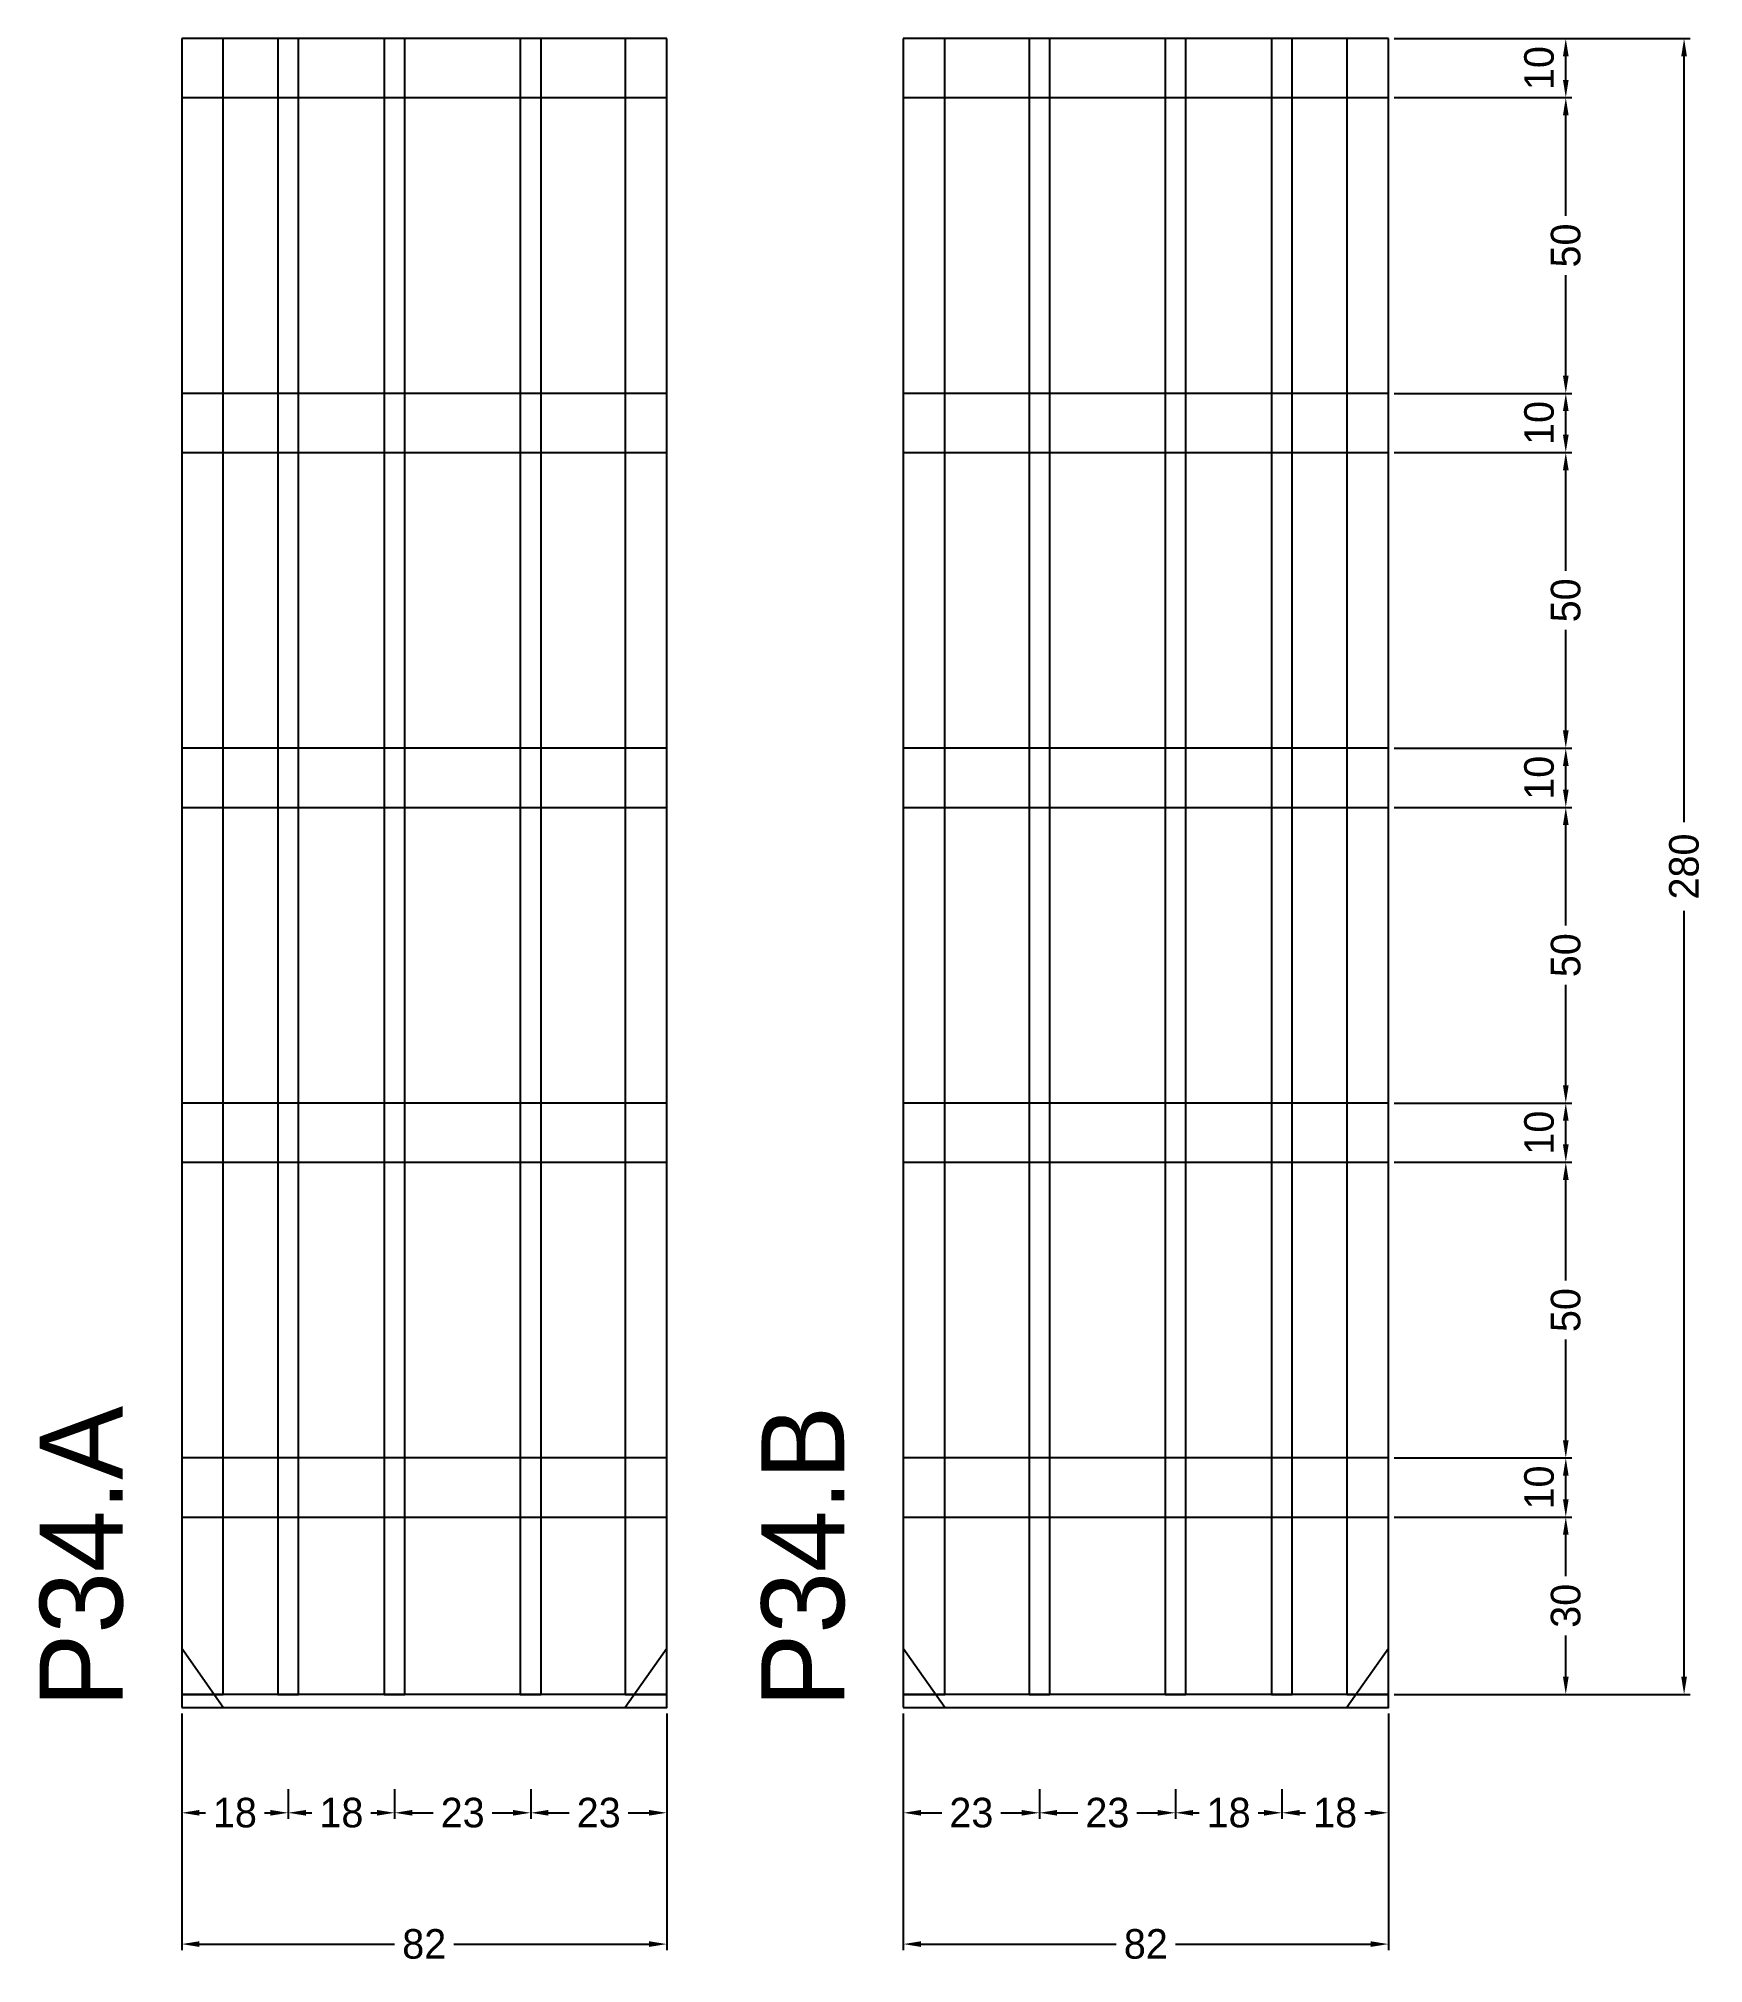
# Model space of a CAD drawing. Header units: centimetres. Extents: x -8500 to 4257, y -467 to 295.
# Drawn here: x 3975.8 to 4257.3, y -43.3 to 282.2 of the extents above; entities that cross this region are included whole.
import ezdxf

# ---------------------------------------------------------------- set-up
doc = ezdxf.new("R2010")
doc.units = ezdxf.units.CM
for name, color, linetype in [('COTA', 241, 'Continuous'), ('NOMENCLATURA', 7, 'Continuous'), ('SARR_2.2x10', 60, 'Continuous'), ('SARR_2.2x7', 40, 'Continuous'), ('SARR_3.5x7', 81, 'Continuous')]:
    doc.layers.add(name, color=color, linetype=linetype)
doc.dimstyles.new('PAINEL-NOVA', dxfattribs={"dimtxt": 5, "dimasz": 3, "dimexe": 1, "dimexo": 1, "dimgap": 1, "dimtad": 1, "dimcen": 2.5, "dimazin": 3, "dimtfac": 1, "dimtmove": 0, "dimatfit": 3})

msp = doc.modelspace()

# ---------------------------------------------------------------- texts
at = {"layer": 'NOMENCLATURA'}
for s, p in [('P34.A', (3990, 0)), ('P34.B', (4112, 0))]:
    msp.add_text(s, height=14, rotation=90, dxfattribs=at).set_placement(p)

# ---------------------------------------------------------------- blocks, each defined once
blk = doc.blocks.new('_CLOSEDFILLED')
at = {"color": 0, "linetype": 'BYBLOCK'}
blk.add_solid([(-1, 0.16), (0, 0), (-1, -0.16)], dxfattribs=at)
blk = doc.blocks.new('*D47')
for p, q in [((4000, -13.8), (4000, -18.8)), ((4018, -13.8), (4018, -18.8)), ((4003, -17.8), (4004, -17.8)), ((4014, -17.8), (4015, -17.8))]:
    blk.add_line(p, q)
at = {"layer": 'Defpoints'}
for p in [(4000, -12.8), (4018, -12.8), (4000, -17.8)]:
    blk.add_point(p, dxfattribs=at)
at = {"layer": 'COTA', "xscale": 3, "yscale": 3, "rotation": 180}
blk.add_blockref('_CLOSEDFILLED', (4000, -17.8), dxfattribs=at)
at = {"layer": 'COTA', "xscale": 3, "yscale": 3}
blk.add_blockref('_CLOSEDFILLED', (4018, -17.8), dxfattribs=at)
at = {"layer": 'COTA', "insert": (4009, -17.8), "char_height": 5, "attachment_point": 5}
blk.add_mtext('18', dxfattribs=at)
blk = doc.blocks.new('*D48')
for p, q in [((4018, -13.8), (4018, -18.8)), ((4036, -13.8), (4036, -18.8)), ((4021, -17.8), (4022, -17.8)), ((4032, -17.8), (4033, -17.8))]:
    blk.add_line(p, q)
at = {"layer": 'Defpoints'}
for p in [(4018, -12.8), (4036, -12.8), (4018, -17.8)]:
    blk.add_point(p, dxfattribs=at)
at = {"layer": 'COTA', "xscale": 3, "yscale": 3, "rotation": 180}
blk.add_blockref('_CLOSEDFILLED', (4018, -17.8), dxfattribs=at)
at = {"layer": 'COTA', "xscale": 3, "yscale": 3}
blk.add_blockref('_CLOSEDFILLED', (4036, -17.8), dxfattribs=at)
at = {"layer": 'COTA', "insert": (4027, -17.8), "char_height": 5, "attachment_point": 5}
blk.add_mtext('18', dxfattribs=at)
blk = doc.blocks.new('*D49')
for p, q in [((4036, -13.8), (4036, -18.8)), ((4059, -13.8), (4059, -18.8)), ((4039, -17.8), (4042.5, -17.8)), ((4052.5, -17.8), (4056, -17.8))]:
    blk.add_line(p, q)
at = {"layer": 'Defpoints'}
for p in [(4036, -12.8), (4059, -12.8), (4036, -17.8)]:
    blk.add_point(p, dxfattribs=at)
at = {"layer": 'COTA', "xscale": 3, "yscale": 3, "rotation": 180}
blk.add_blockref('_CLOSEDFILLED', (4036, -17.8), dxfattribs=at)
at = {"layer": 'COTA', "xscale": 3, "yscale": 3}
blk.add_blockref('_CLOSEDFILLED', (4059, -17.8), dxfattribs=at)
at = {"layer": 'COTA', "insert": (4047.5, -17.8), "char_height": 5, "attachment_point": 5}
blk.add_mtext('23', dxfattribs=at)
blk = doc.blocks.new('*D50')
for p, q in [((4059, -13.8), (4059, -18.8)), ((4082, -13.8), (4082, -18.8)), ((4062, -17.8), (4065.5, -17.8)), ((4075.5, -17.8), (4079, -17.8))]:
    blk.add_line(p, q)
at = {"layer": 'Defpoints'}
for p in [(4059, -12.8), (4082, -12.8), (4059, -17.8)]:
    blk.add_point(p, dxfattribs=at)
at = {"layer": 'COTA', "xscale": 3, "yscale": 3, "rotation": 180}
blk.add_blockref('_CLOSEDFILLED', (4059, -17.8), dxfattribs=at)
at = {"layer": 'COTA', "xscale": 3, "yscale": 3}
blk.add_blockref('_CLOSEDFILLED', (4082, -17.8), dxfattribs=at)
at = {"layer": 'COTA', "insert": (4070.5, -17.8), "char_height": 5, "attachment_point": 5}
blk.add_mtext('23', dxfattribs=at)
blk = doc.blocks.new('*D51')
for p, q in [((4000, -1), (4000, -41)), ((4082, -1), (4082, -41)), ((4003, -40), (4036, -40)), ((4046, -40), (4079, -40))]:
    blk.add_line(p, q)
at = {"layer": 'Defpoints'}
for p in [(4000, 0), (4082, 0), (4000, -40)]:
    blk.add_point(p, dxfattribs=at)
at = {"layer": 'COTA', "xscale": 3, "yscale": 3, "rotation": 180}
blk.add_blockref('_CLOSEDFILLED', (4000, -40), dxfattribs=at)
at = {"layer": 'COTA', "xscale": 3, "yscale": 3}
blk.add_blockref('_CLOSEDFILLED', (4082, -40), dxfattribs=at)
at = {"layer": 'COTA', "insert": (4041, -40), "char_height": 5, "attachment_point": 5}
blk.add_mtext('82', dxfattribs=at)
blk = doc.blocks.new('GRA-E')
at = {"layer": 'SARR_2.2x7'}
blk.add_lwpolyline([(0, 0), (7, 0), (0, 10)], close=True, dxfattribs=at)
blk = doc.blocks.new('GRA-D')
at = {"layer": 'SARR_2.2x7'}
blk.add_lwpolyline([(0, 0), (7, 0), (7, 10)], close=True, dxfattribs=at)
blk = doc.blocks.new('*D52')
for p, q in [((4122, -13.8), (4122, -18.8)), ((4145, -13.8), (4145, -18.8)), ((4125, -17.8), (4128.5, -17.8)), ((4138.5, -17.8), (4142, -17.8))]:
    blk.add_line(p, q)
at = {"layer": 'Defpoints'}
for p in [(4122, -12.8), (4145, -12.8), (4122, -17.8)]:
    blk.add_point(p, dxfattribs=at)
at = {"layer": 'COTA', "xscale": 3, "yscale": 3, "rotation": 180}
blk.add_blockref('_CLOSEDFILLED', (4122, -17.8), dxfattribs=at)
at = {"layer": 'COTA', "xscale": 3, "yscale": 3}
blk.add_blockref('_CLOSEDFILLED', (4145, -17.8), dxfattribs=at)
at = {"layer": 'COTA', "insert": (4133.5, -17.8), "char_height": 5, "attachment_point": 5}
blk.add_mtext('23', dxfattribs=at)
blk = doc.blocks.new('*D53')
for p, q in [((4145, -13.8), (4145, -18.8)), ((4168, -13.8), (4168, -18.8)), ((4148, -17.8), (4151.5, -17.8)), ((4161.5, -17.8), (4165, -17.8))]:
    blk.add_line(p, q)
at = {"layer": 'Defpoints'}
for p in [(4145, -12.8), (4168, -12.8), (4145, -17.8)]:
    blk.add_point(p, dxfattribs=at)
at = {"layer": 'COTA', "xscale": 3, "yscale": 3, "rotation": 180}
blk.add_blockref('_CLOSEDFILLED', (4145, -17.8), dxfattribs=at)
at = {"layer": 'COTA', "xscale": 3, "yscale": 3}
blk.add_blockref('_CLOSEDFILLED', (4168, -17.8), dxfattribs=at)
at = {"layer": 'COTA', "insert": (4156.5, -17.8), "char_height": 5, "attachment_point": 5}
blk.add_mtext('23', dxfattribs=at)
blk = doc.blocks.new('*D54')
for p, q in [((4168, -13.8), (4168, -18.8)), ((4186, -13.8), (4186, -18.8)), ((4171, -17.8), (4172, -17.8)), ((4182, -17.8), (4183, -17.8))]:
    blk.add_line(p, q)
at = {"layer": 'Defpoints'}
for p in [(4168, -12.8), (4186, -12.8), (4168, -17.8)]:
    blk.add_point(p, dxfattribs=at)
at = {"layer": 'COTA', "xscale": 3, "yscale": 3, "rotation": 180}
blk.add_blockref('_CLOSEDFILLED', (4168, -17.8), dxfattribs=at)
at = {"layer": 'COTA', "xscale": 3, "yscale": 3}
blk.add_blockref('_CLOSEDFILLED', (4186, -17.8), dxfattribs=at)
at = {"layer": 'COTA', "insert": (4177, -17.8), "char_height": 5, "attachment_point": 5}
blk.add_mtext('18', dxfattribs=at)
blk = doc.blocks.new('*D55')
for p, q in [((4186, -13.8), (4186, -18.8)), ((4204, -13.8), (4204, -18.8)), ((4189, -17.8), (4190, -17.8)), ((4200, -17.8), (4201, -17.8))]:
    blk.add_line(p, q)
at = {"layer": 'Defpoints'}
for p in [(4186, -12.8), (4204, -12.8), (4186, -17.8)]:
    blk.add_point(p, dxfattribs=at)
at = {"layer": 'COTA', "xscale": 3, "yscale": 3, "rotation": 180}
blk.add_blockref('_CLOSEDFILLED', (4186, -17.8), dxfattribs=at)
at = {"layer": 'COTA', "xscale": 3, "yscale": 3}
blk.add_blockref('_CLOSEDFILLED', (4204, -17.8), dxfattribs=at)
at = {"layer": 'COTA', "insert": (4195, -17.8), "char_height": 5, "attachment_point": 5}
blk.add_mtext('18', dxfattribs=at)
blk = doc.blocks.new('*D56')
for p, q in [((4122, -1), (4122, -41)), ((4204, -1), (4204, -41)), ((4125, -40), (4158, -40)), ((4168, -40), (4201, -40))]:
    blk.add_line(p, q)
at = {"layer": 'Defpoints'}
for p in [(4122, 0), (4204, 0), (4122, -40)]:
    blk.add_point(p, dxfattribs=at)
at = {"layer": 'COTA', "xscale": 3, "yscale": 3, "rotation": 180}
blk.add_blockref('_CLOSEDFILLED', (4122, -40), dxfattribs=at)
at = {"layer": 'COTA', "xscale": 3, "yscale": 3}
blk.add_blockref('_CLOSEDFILLED', (4204, -40), dxfattribs=at)
at = {"layer": 'COTA', "insert": (4163, -40), "char_height": 5, "attachment_point": 5}
blk.add_mtext('82', dxfattribs=at)
blk = doc.blocks.new('*D57')
for p, q in [((4205, 282.2), (4255, 282.2)), ((4254, 149.7), (4254, 279.2)), ((4254, 5.2), (4254, 134.7)), ((4205, 2.2), (4255, 2.2))]:
    blk.add_line(p, q)
at = {"layer": 'Defpoints'}
for p in [(4204, 282.2), (4204, 2.2), (4254, 2.2)]:
    blk.add_point(p, dxfattribs=at)
at = {"layer": 'COTA', "xscale": 3, "yscale": 3}
for p, rotation in [((4254, 282.2), 90), ((4254, 2.2), 270)]:
    blk.add_blockref('_CLOSEDFILLED', p, dxfattribs=dict(at, rotation=rotation))
at = {"layer": 'COTA', "insert": (4254, 142.2), "char_height": 5, "attachment_point": 5, "rotation": 90}
blk.add_mtext('280', dxfattribs=at)
blk = doc.blocks.new('*D58')
for p, q in [((4205, 32.2), (4235, 32.2)), ((4234, 22.2), (4234, 29.2)), ((4234, 5.2), (4234, 12.2)), ((4205, 2.2), (4235, 2.2))]:
    blk.add_line(p, q)
at = {"layer": 'Defpoints'}
for p in [(4204, 32.2), (4204, 2.2), (4234, 2.2)]:
    blk.add_point(p, dxfattribs=at)
at = {"layer": 'COTA', "xscale": 3, "yscale": 3}
for p, rotation in [((4234, 32.2), 90), ((4234, 2.2), 270)]:
    blk.add_blockref('_CLOSEDFILLED', p, dxfattribs=dict(at, rotation=rotation))
at = {"layer": 'COTA', "insert": (4234, 17.2), "char_height": 5, "attachment_point": 5, "rotation": 90}
blk.add_mtext('30', dxfattribs=at)
blk = doc.blocks.new('*D59')
for p, q in [((4205, 42.2), (4235, 42.2)), ((4234, 35.2), (4234, 39.2)), ((4205, 32.2), (4235, 32.2))]:
    blk.add_line(p, q)
at = {"layer": 'Defpoints'}
for p in [(4204, 42.2), (4204, 32.2), (4234, 32.2)]:
    blk.add_point(p, dxfattribs=at)
at = {"layer": 'COTA', "xscale": 3, "yscale": 3}
for p, rotation in [((4234, 42.2), 90), ((4234, 32.2), 270)]:
    blk.add_blockref('_CLOSEDFILLED', p, dxfattribs=dict(at, rotation=rotation))
at = {"layer": 'COTA', "insert": (4229.5, 37.2), "char_height": 5, "attachment_point": 5, "rotation": 90}
blk.add_mtext('10', dxfattribs=at)
blk = doc.blocks.new('*D60')
for p, q in [((4205, 92.2), (4235, 92.2)), ((4234, 72.2), (4234, 89.2)), ((4234, 45.2), (4234, 62.2)), ((4205, 42.2), (4235, 42.2))]:
    blk.add_line(p, q)
at = {"layer": 'Defpoints'}
for p in [(4204, 92.2), (4204, 42.2), (4234, 42.2)]:
    blk.add_point(p, dxfattribs=at)
at = {"layer": 'COTA', "xscale": 3, "yscale": 3}
for p, rotation in [((4234, 92.2), 90), ((4234, 42.2), 270)]:
    blk.add_blockref('_CLOSEDFILLED', p, dxfattribs=dict(at, rotation=rotation))
at = {"layer": 'COTA', "insert": (4234, 67.2), "char_height": 5, "attachment_point": 5, "rotation": 90}
blk.add_mtext('50', dxfattribs=at)
blk = doc.blocks.new('*D61')
for p, q in [((4205, 102.2), (4235, 102.2)), ((4234, 95.2), (4234, 99.2)), ((4205, 92.2), (4235, 92.2))]:
    blk.add_line(p, q)
at = {"layer": 'Defpoints'}
for p in [(4204, 102.2), (4204, 92.2), (4234, 92.2)]:
    blk.add_point(p, dxfattribs=at)
at = {"layer": 'COTA', "xscale": 3, "yscale": 3}
for p, rotation in [((4234, 102.2), 90), ((4234, 92.2), 270)]:
    blk.add_blockref('_CLOSEDFILLED', p, dxfattribs=dict(at, rotation=rotation))
at = {"layer": 'COTA', "insert": (4229.5, 97.2), "char_height": 5, "attachment_point": 5, "rotation": 90}
blk.add_mtext('10', dxfattribs=at)
blk = doc.blocks.new('*D62')
for p, q in [((4205, 152.2), (4235, 152.2)), ((4234, 132.2), (4234, 149.2)), ((4234, 105.2), (4234, 122.2)), ((4205, 102.2), (4235, 102.2))]:
    blk.add_line(p, q)
at = {"layer": 'Defpoints'}
for p in [(4204, 152.2), (4204, 102.2), (4234, 102.2)]:
    blk.add_point(p, dxfattribs=at)
at = {"layer": 'COTA', "xscale": 3, "yscale": 3}
for p, rotation in [((4234, 152.2), 90), ((4234, 102.2), 270)]:
    blk.add_blockref('_CLOSEDFILLED', p, dxfattribs=dict(at, rotation=rotation))
at = {"layer": 'COTA', "insert": (4234, 127.2), "char_height": 5, "attachment_point": 5, "rotation": 90}
blk.add_mtext('50', dxfattribs=at)
blk = doc.blocks.new('*D63')
for p, q in [((4205, 162.2), (4235, 162.2)), ((4234, 155.2), (4234, 159.2)), ((4205, 152.2), (4235, 152.2))]:
    blk.add_line(p, q)
at = {"layer": 'Defpoints'}
for p in [(4204, 162.2), (4204, 152.2), (4234, 152.2)]:
    blk.add_point(p, dxfattribs=at)
at = {"layer": 'COTA', "xscale": 3, "yscale": 3}
for p, rotation in [((4234, 162.2), 90), ((4234, 152.2), 270)]:
    blk.add_blockref('_CLOSEDFILLED', p, dxfattribs=dict(at, rotation=rotation))
at = {"layer": 'COTA', "insert": (4229.5, 157.2), "char_height": 5, "attachment_point": 5, "rotation": 90}
blk.add_mtext('10', dxfattribs=at)
blk = doc.blocks.new('*D64')
for p, q in [((4205, 212.2), (4235, 212.2)), ((4234, 192.2), (4234, 209.2)), ((4234, 165.2), (4234, 182.2)), ((4205, 162.2), (4235, 162.2))]:
    blk.add_line(p, q)
at = {"layer": 'Defpoints'}
for p in [(4204, 212.2), (4204, 162.2), (4234, 162.2)]:
    blk.add_point(p, dxfattribs=at)
at = {"layer": 'COTA', "xscale": 3, "yscale": 3}
for p, rotation in [((4234, 212.2), 90), ((4234, 162.2), 270)]:
    blk.add_blockref('_CLOSEDFILLED', p, dxfattribs=dict(at, rotation=rotation))
at = {"layer": 'COTA', "insert": (4234, 187.2), "char_height": 5, "attachment_point": 5, "rotation": 90}
blk.add_mtext('50', dxfattribs=at)
blk = doc.blocks.new('*D65')
for p, q in [((4205, 222.2), (4235, 222.2)), ((4234, 215.2), (4234, 219.2)), ((4205, 212.2), (4235, 212.2))]:
    blk.add_line(p, q)
at = {"layer": 'Defpoints'}
for p in [(4204, 222.2), (4204, 212.2), (4234, 212.2)]:
    blk.add_point(p, dxfattribs=at)
at = {"layer": 'COTA', "xscale": 3, "yscale": 3}
for p, rotation in [((4234, 222.2), 90), ((4234, 212.2), 270)]:
    blk.add_blockref('_CLOSEDFILLED', p, dxfattribs=dict(at, rotation=rotation))
at = {"layer": 'COTA', "insert": (4229.5, 217.2), "char_height": 5, "attachment_point": 5, "rotation": 90}
blk.add_mtext('10', dxfattribs=at)
blk = doc.blocks.new('*D66')
for p, q in [((4205, 272.2), (4235, 272.2)), ((4234, 252.2), (4234, 269.2)), ((4234, 225.2), (4234, 242.2)), ((4205, 222.2), (4235, 222.2))]:
    blk.add_line(p, q)
at = {"layer": 'Defpoints'}
for p in [(4204, 272.2), (4204, 222.2), (4234, 222.2)]:
    blk.add_point(p, dxfattribs=at)
at = {"layer": 'COTA', "xscale": 3, "yscale": 3}
for p, rotation in [((4234, 272.2), 90), ((4234, 222.2), 270)]:
    blk.add_blockref('_CLOSEDFILLED', p, dxfattribs=dict(at, rotation=rotation))
at = {"layer": 'COTA', "insert": (4234, 247.2), "char_height": 5, "attachment_point": 5, "rotation": 90}
blk.add_mtext('50', dxfattribs=at)
blk = doc.blocks.new('*D67')
for p, q in [((4205, 282.2), (4235, 282.2)), ((4234, 275.2), (4234, 279.2)), ((4205, 272.2), (4235, 272.2))]:
    blk.add_line(p, q)
at = {"layer": 'Defpoints'}
for p in [(4204, 282.2), (4204, 272.2), (4234, 272.2)]:
    blk.add_point(p, dxfattribs=at)
at = {"layer": 'COTA', "xscale": 3, "yscale": 3}
for p, rotation in [((4234, 282.2), 90), ((4234, 272.2), 270)]:
    blk.add_blockref('_CLOSEDFILLED', p, dxfattribs=dict(at, rotation=rotation))
at = {"layer": 'COTA', "insert": (4229.5, 277.2), "char_height": 5, "attachment_point": 5, "rotation": 90}
blk.add_mtext('10', dxfattribs=at)

# ---------------------------------------------------------------- dimensions: what is measured, and where the dimension line sits
at = {"layer": 'COTA'}
for base, p1, p2, picture, middle in [((4254, 2.2), (4204, 2.2), (4204, 282.2), '*D57', (4254, 142.2)), ((4234, 272.2), (4204, 272.2), (4204, 282.2), '*D67', (4229.5, 277.2)), ((4234, 222.2), (4204, 222.2), (4204, 272.2), '*D66', (4234, 247.2)), ((4234, 212.2), (4204, 212.2), (4204, 222.2), '*D65', (4229.5, 217.2)), ((4234, 162.2), (4204, 162.2), (4204, 212.2), '*D64', (4234, 187.2)), ((4234, 152.2), (4204, 152.2), (4204, 162.2), '*D63', (4229.5, 157.2)), ((4234, 102.2), (4204, 102.2), (4204, 152.2), '*D62', (4234, 127.2)), ((4234, 92.2), (4204, 92.2), (4204, 102.2), '*D61', (4229.5, 97.2)), ((4234, 42.2), (4204, 42.2), (4204, 92.2), '*D60', (4234, 67.2)), ((4234, 32.2), (4204, 32.2), (4204, 42.2), '*D59', (4229.5, 37.2)), ((4234, 2.2), (4204, 2.2), (4204, 32.2), '*D58', (4234, 17.2))]:
    dim = msp.add_linear_dim(base=base, p1=p1, p2=p2, angle=90, dimstyle='PAINEL-NOVA', dxfattribs=at)
    dim.commit()
    dim.dimension.update_dxf_attribs({"geometry": picture, "text_midpoint": middle})
for base, p1, p2, picture, middle in [((4000, -40), (4000, 0), (4082, 0), '*D51', (4041, -40)), ((4122, -40), (4122, 0), (4204, 0), '*D56', (4163, -40)), ((4000, -17.8), (4000, -12.8), (4018, -12.8), '*D47', (4009, -17.8)), ((4018, -17.8), (4018, -12.8), (4036, -12.8), '*D48', (4027, -17.8)), ((4036, -17.8), (4036, -12.8), (4059, -12.8), '*D49', (4047.5, -17.8)), ((4059, -17.8), (4059, -12.8), (4082, -12.8), '*D50', (4070.5, -17.8)), ((4122, -17.8), (4122, -12.8), (4145, -12.8), '*D52', (4133.5, -17.8)), ((4145, -17.8), (4145, -12.8), (4168, -12.8), '*D53', (4156.5, -17.8)), ((4168, -17.8), (4168, -12.8), (4186, -12.8), '*D54', (4177, -17.8)), ((4186, -17.8), (4186, -12.8), (4204, -12.8), '*D55', (4195, -17.8))]:
    dim = msp.add_linear_dim(base=base, p1=p1, p2=p2, dimstyle='PAINEL-NOVA', dxfattribs=at)
    dim.commit()
    dim.dimension.update_dxf_attribs({"geometry": picture, "text_midpoint": middle})

# ---------------------------------------------------------------- linework, layer by layer
at = {"layer": 'SARR_2.2x10'}
for p, q in [((4082, 282.2), (4000, 282.2)), ((4000, 282.2), (4000, 272.2)), ((4082, 272.2), (4082, 282.2)), ((4204, 282.2), (4122, 282.2)), ((4122, 282.2), (4122, 272.2)), ((4204, 272.2), (4204, 282.2)), ((4000, 272.2), (4082, 272.2)), ((4122, 272.2), (4204, 272.2)), ((4082, 222.2), (4000, 222.2)), ((4000, 222.2), (4000, 212.2)), ((4082, 212.2), (4082, 222.2)), ((4204, 222.2), (4122, 222.2)), ((4122, 222.2), (4122, 212.2)), ((4204, 212.2), (4204, 222.2)), ((4000, 212.2), (4082, 212.2)), ((4122, 212.2), (4204, 212.2)), ((4082, 162.2), (4000, 162.2)), ((4000, 162.2), (4000, 152.2)), ((4082, 152.2), (4082, 162.2)), ((4204, 162.2), (4122, 162.2)), ((4122, 162.2), (4122, 152.2)), ((4204, 152.2), (4204, 162.2)), ((4000, 152.2), (4082, 152.2)), ((4122, 152.2), (4204, 152.2)), ((4082, 102.2), (4000, 102.2)), ((4000, 102.2), (4000, 92.2)), ((4082, 92.2), (4082, 102.2)), ((4204, 102.2), (4122, 102.2)), ((4122, 102.2), (4122, 92.2)), ((4204, 92.2), (4204, 102.2)), ((4000, 92.2), (4082, 92.2)), ((4122, 92.2), (4204, 92.2)), ((4082, 42.2), (4000, 42.2)), ((4000, 42.2), (4000, 32.2)), ((4082, 32.2), (4082, 42.2)), ((4204, 42.2), (4122, 42.2)), ((4122, 42.2), (4122, 32.2)), ((4204, 32.2), (4204, 42.2)), ((4000, 32.2), (4082, 32.2)), ((4122, 32.2), (4204, 32.2))]:
    msp.add_line(p, q, dxfattribs=at)
at = {"layer": 'SARR_2.2x7'}
for p, q in [((4007, 282.2), (4000, 282.2)), ((4000, 282.2), (4000, 2.2)), ((4007, 2.2), (4007, 282.2)), ((4082, 282.2), (4075, 282.2)), ((4075, 282.2), (4075, 2.2)), ((4082, 2.2), (4082, 282.2)), ((4129, 282.2), (4122, 282.2)), ((4122, 282.2), (4122, 2.2)), ((4129, 2.2), (4129, 282.2)), ((4204, 282.2), (4197, 282.2)), ((4197, 282.2), (4197, 2.2)), ((4204, 2.2), (4204, 282.2)), ((4082, 2.2), (4000, 2.2)), ((4000, 2.2), (4000, 0)), ((4000, 2.2), (4007, 2.2)), ((4000, 0), (4082, 0)), ((4075, 2.2), (4082, 2.2)), ((4082, 0), (4082, 2.2)), ((4204, 2.2), (4122, 2.2)), ((4122, 2.2), (4122, 0)), ((4122, 2.2), (4129, 2.2)), ((4122, 0), (4204, 0)), ((4197, 2.2), (4204, 2.2)), ((4204, 0), (4204, 2.2))]:
    msp.add_line(p, q, dxfattribs=at)
at = {"layer": 'SARR_3.5x7'}
for p, q in [((4019.75, 282.2), (4016.25, 282.2)), ((4016.25, 282.2), (4016.25, 2.2)), ((4019.75, 2.2), (4019.75, 282.2)), ((4037.75, 282.2), (4034.25, 282.2)), ((4034.25, 282.2), (4034.25, 2.2)), ((4037.75, 2.2), (4037.75, 282.2)), ((4060.75, 282.2), (4057.25, 282.2)), ((4057.25, 282.2), (4057.25, 2.2)), ((4060.75, 2.2), (4060.75, 282.2)), ((4146.75, 282.2), (4143.25, 282.2)), ((4143.25, 282.2), (4143.25, 2.2)), ((4146.75, 2.2), (4146.75, 282.2)), ((4169.75, 282.2), (4166.25, 282.2)), ((4166.25, 282.2), (4166.25, 2.2)), ((4169.75, 2.2), (4169.75, 282.2)), ((4187.75, 282.2), (4184.25, 282.2)), ((4184.25, 282.2), (4184.25, 2.2)), ((4187.75, 2.2), (4187.75, 282.2)), ((4016.25, 2.2), (4019.75, 2.2)), ((4034.25, 2.2), (4037.75, 2.2)), ((4057.25, 2.2), (4060.75, 2.2)), ((4143.25, 2.2), (4146.75, 2.2)), ((4166.25, 2.2), (4169.75, 2.2)), ((4184.25, 2.2), (4187.75, 2.2))]:
    msp.add_line(p, q, dxfattribs=at)

# ---------------------------------------------------------------- block references
at = {"layer": 'SARR_2.2x7'}
for name, p in [('GRA-E', (4000, 0)), ('GRA-D', (4075, 0)), ('GRA-E', (4122, 0)), ('GRA-D', (4197, 0))]:
    msp.add_blockref(name, p, dxfattribs=at)

msp.set_redraw_order([(e.dxf.handle, doc.entitydb.next_handle()) for e in msp.query("TEXT MTEXT ATTDEF DIMENSION ARC_DIMENSION")])  # texts and dimensions are drawn at this point

doc.saveas('drawing.dxf')
